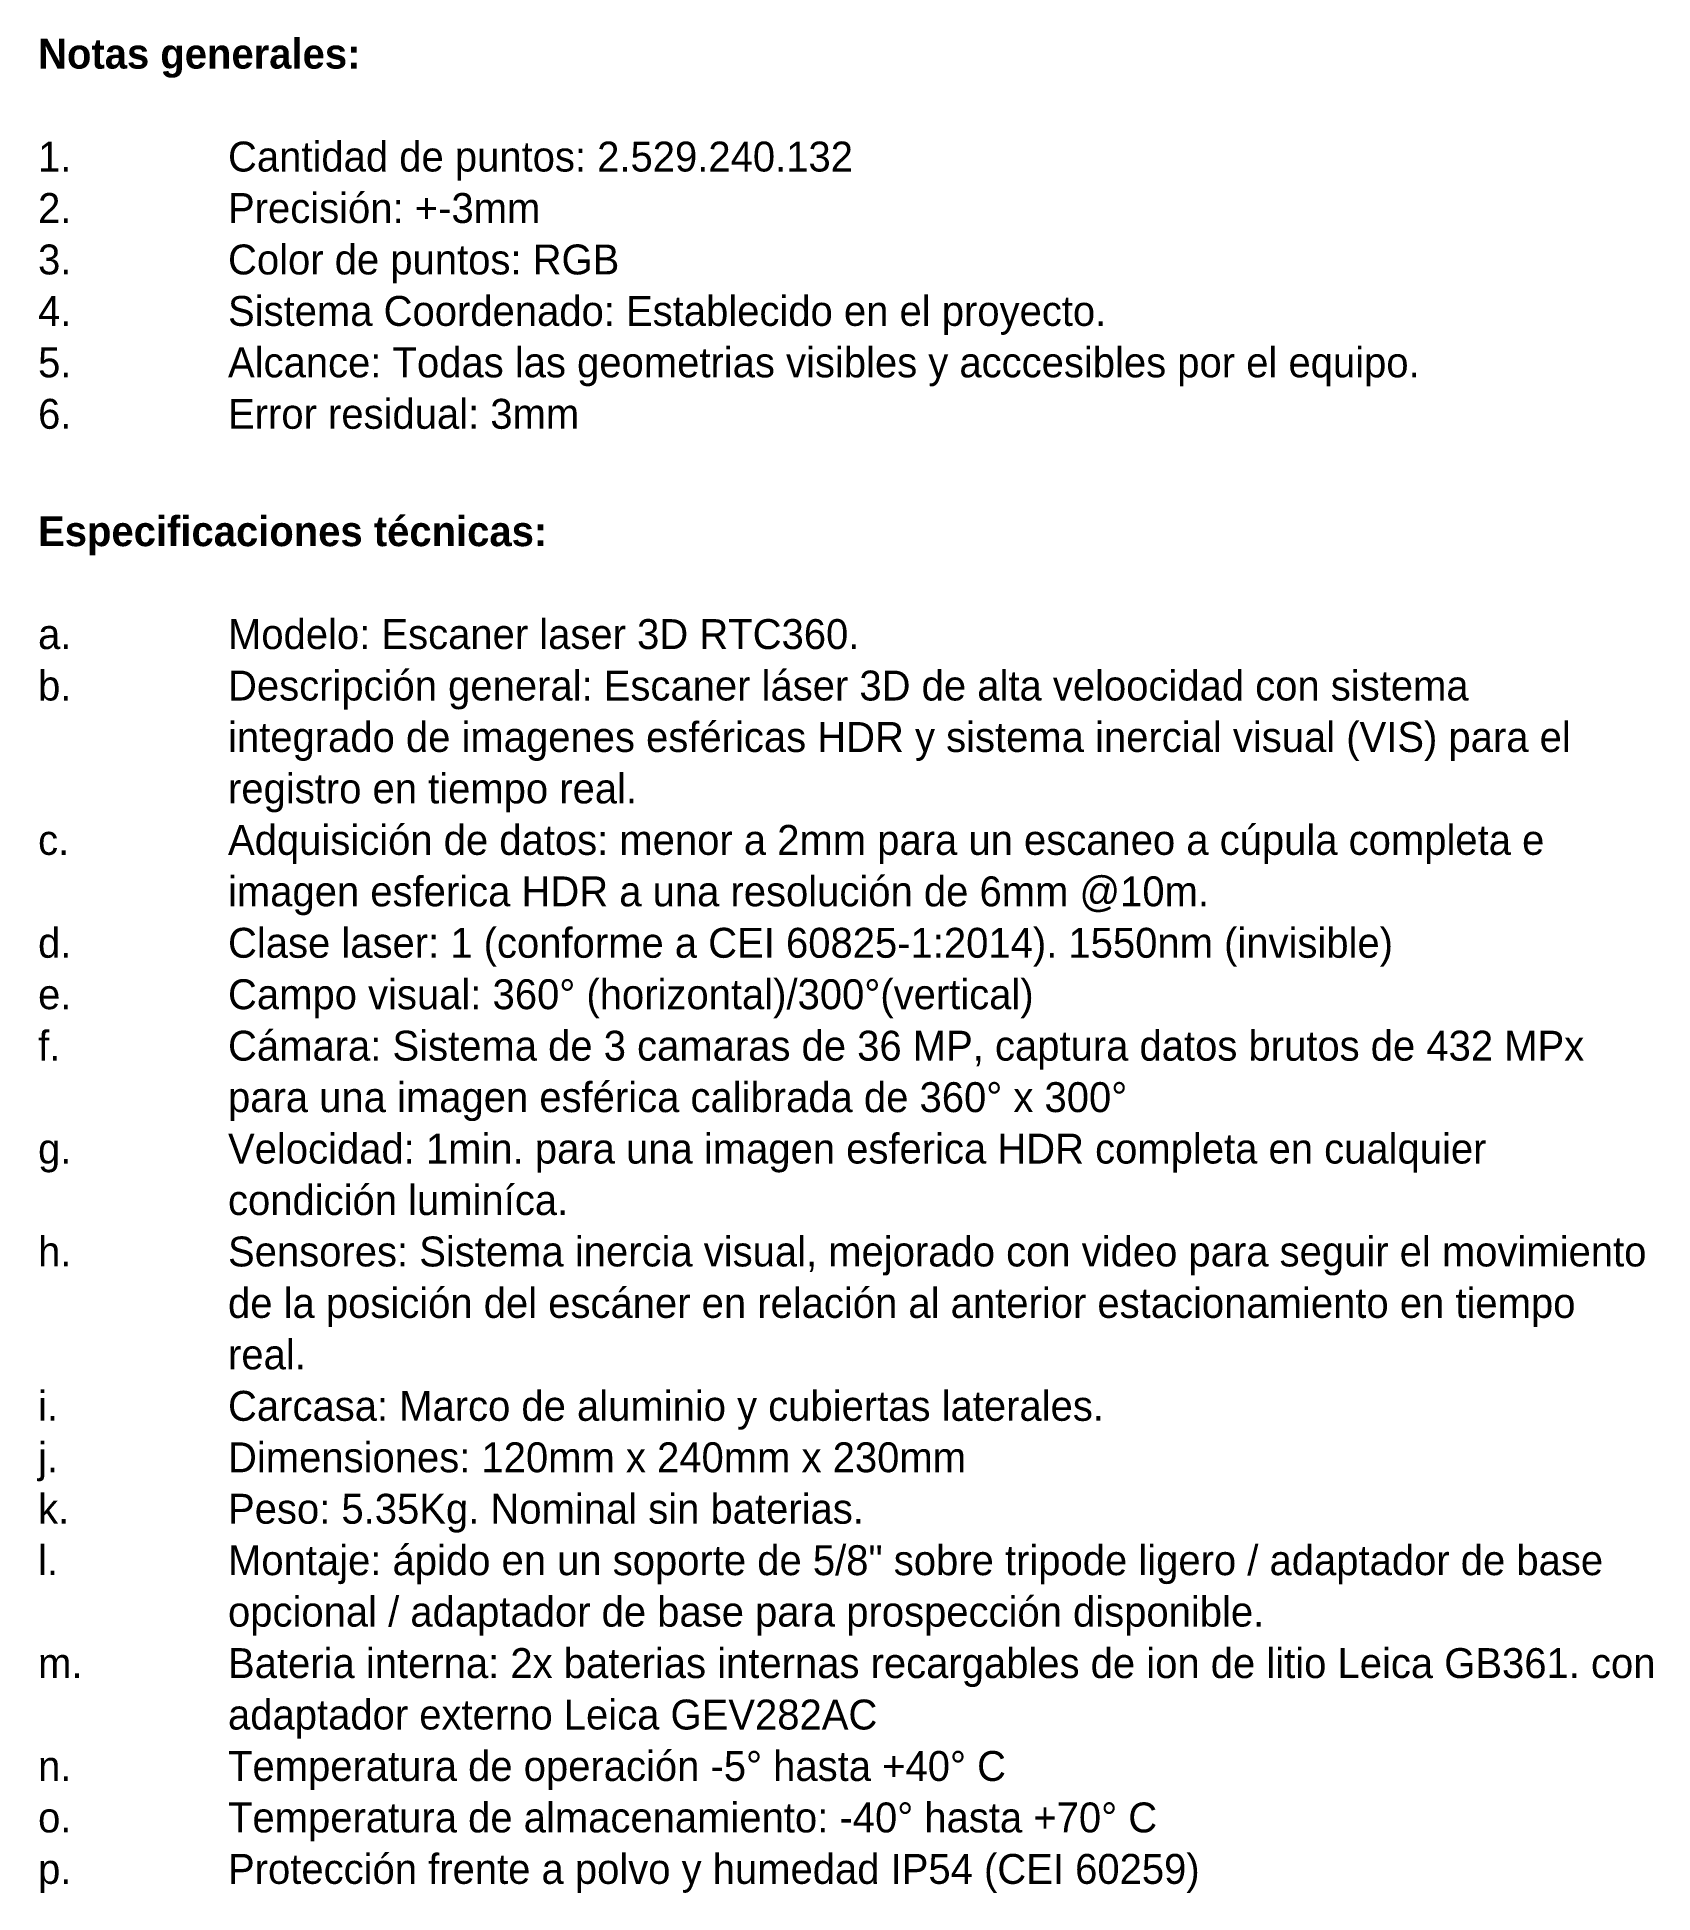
# Model space of a CAD drawing. Header units: centimetres. Extents: x -7221 to 15977, y -285 to 1507.
# Drawn here: x 15437 to 15977, y -285 to 335 of the extents above; entities that cross this region are included whole.
import ezdxf

# ---------------------------------------------------------------- set-up
doc = ezdxf.new("R2010")
doc.units = ezdxf.units.CM
doc.layers.add('G-ANNO-TEXT', color=7, linetype='Continuous', lineweight=9)
doc.styles.add('Century Gothic_4', font='GOTHIC.TTF', dxfattribs={"height": 10})
doc.styles.add('Century Gothic_B', font='GOTHICB.TTF', dxfattribs={"height": 10})

msp = doc.modelspace()

# ---------------------------------------------------------------- texts
at = {"layer": 'G-ANNO-TEXT', "char_height": 10, "attachment_point": 1}
for s, insert, width, style in [('Notas generales:', (15437.12, 334.701), 141.49784, 'Century Gothic_B'), ('1.', (15437.12, 300.305), 76.96958, 'Century Gothic_4'), ('Cantidad de puntos: 2.529.240.132', (15500.62, 300.305), 287.40497, 'Century Gothic_4'), ('2.', (15437.12, 283.107), 76.96958, 'Century Gothic_4'), ('Precisión: +-3mm', (15500.62, 283.107), 141.097, 'Century Gothic_4'), ('3.', (15437.12, 265.909), 76.96958, 'Century Gothic_4'), ('Color de puntos: RGB', (15500.62, 265.909), 178.37547, 'Century Gothic_4'), ('4.', (15437.12, 248.711), 76.96958, 'Century Gothic_4'), ('Sistema Coordenado: Establecido en el proyecto.', (15500.62, 248.711), 416.47666, 'Century Gothic_4'), ('5.', (15437.12, 231.513), 76.96958, 'Century Gothic_4'), ('Alcance: Todas las geometrias visibles y acccesibles por el equipo.', (15500.62, 231.513), 557.9745, 'Century Gothic_4'), ('6.', (15437.12, 214.315), 76.96958, 'Century Gothic_4'), ('Error residual: 3mm', (15500.62, 214.315), 156.72991, 'Century Gothic_4'), ('Especificaciones técnicas:', (15437.12, 175.082), 222.86912, 'Century Gothic_B'), ('a.', (15437.12, 140.686), 76.96958, 'Century Gothic_4'), ('Modelo: Escaner laser 3D RTC360.', (15500.62, 140.686), 280.59062, 'Century Gothic_4'), ('Descripción general: Escaner láser 3D de alta veloocidad con sistema ', (15500.62, 123.488), 590.84369, 'Century Gothic_4'), ('b.', (15437.12, 123.488), 76.96958, 'Century Gothic_4'), ('integrado de imagenes esféricas HDR y sistema inercial visual (VIS) para el ', (15500.62, 106.29), 624.11372, 'Century Gothic_4'), ('registro en tiempo real.', (15500.62, 89.092), 192.405, 'Century Gothic_4'), ('c.', (15437.12, 71.894), 76.96958, 'Century Gothic_4'), ('Adquisición de datos: menor a 2mm para un escaneo a cúpula completa e ', (15500.62, 71.894), 640.14747, 'Century Gothic_4'), ('imagen esferica HDR a una resolución de 6mm @10m.', (15500.62, 54.696), 454.15597, 'Century Gothic_4'), ('d.', (15437.12, 37.498), 76.96958, 'Century Gothic_4'), ('Clase laser: 1 (conforme a CEI 60825-1:2014). 1550nm (invisible)', (15500.62, 37.498), 525.907, 'Century Gothic_4'), ('Campo visual: 360° (horizontal)/300°(vertical)', (15500.62, 20.3), 376.79312, 'Century Gothic_4'), ('e.', (15437.12, 20.3), 76.96958, 'Century Gothic_4'), ('f.', (15437.12, 3.102), 76.96958, 'Century Gothic_4'), ('Cámara: Sistema de 3 camaras de 36 MP, captura datos brutos de 432 MPx ', (15500.62, 3.102), 637.74241, 'Century Gothic_4'), ('para una imagen esférica calibrada de 360° x 300°', (15500.62, -14.095), 426.89859, 'Century Gothic_4'), ('Velocidad: 1min. para una imagen esferica HDR completa en cualquier ', (15500.62, -31.293), 606.47659, 'Century Gothic_4'), ('g.', (15437.12, -31.293), 76.96958, 'Century Gothic_4'), ('condición luminíca.', (15500.62, -48.491), 164.74678, 'Century Gothic_4'), ('h.', (15437.12, -65.689), 76.96958, 'Century Gothic_4'), ('Sensores: Sistema inercia visual, mejorado con video para seguir el movimiento ', (15500.62, -65.689), 667.40484, 'Century Gothic_4'), ('de la posición del escáner en relación al anterior estacionamiento en tiempo ', (15500.62, -82.887), 652.17278, 'Century Gothic_4'), ('real. ', (15500.62, -100.085), 40.88606, 'Century Gothic_4'), ('i.', (15437.12, -117.283), 76.96958, 'Century Gothic_4'), ('Carcasa: Marco de aluminio y cubiertas laterales.', (15500.62, -117.283), 416.47666, 'Century Gothic_4'), ('j.', (15437.12, -134.481), 76.96958, 'Century Gothic_4'), ('Dimensiones: 120mm x 240mm x 230mm ', (15500.62, -134.481), 339.9155, 'Century Gothic_4'), ('k.', (15437.12, -151.679), 76.96958, 'Century Gothic_4'), ('Peso: 5.35Kg. Nominal sin baterias.', (15500.62, -151.679), 284.59906, 'Century Gothic_4'), ('l.', (15437.12, -168.877), 76.96958, 'Century Gothic_4'), ('Montaje: ápido en un soporte de 5/8" sobre tripode ligero / adaptador de base ', (15500.62, -168.877), 667.40484, 'Century Gothic_4'), ('opcional / adaptador de base para prospección disponible.', (15500.62, -186.075), 507.06734, 'Century Gothic_4'), ('Bateria interna: 2x baterias internas recargables de ion de litio Leica GB361. con ', (15500.62, -203.273), 667.40484, 'Century Gothic_4'), ('m.', (15437.12, -203.273), 76.96958, 'Century Gothic_4'), ('adaptador externo Leica GEV282AC', (15500.62, -220.47), 305.44294, 'Century Gothic_4'), ('n.', (15437.12, -237.668), 76.96958, 'Century Gothic_4'), ('Temperatura de operación -5° hasta +40° C', (15500.62, -237.668), 365.16866, 'Century Gothic_4'), ('o.', (15437.12, -254.866), 76.96958, 'Century Gothic_4'), ('Temperatura de almacenamiento: -40° hasta +70° C', (15500.62, -254.866), 438.12222, 'Century Gothic_4'), ('Protección frente a polvo y humedad IP54 (CEI 60259)', (15500.62, -272.064), 452.95344, 'Century Gothic_4'), ('p.', (15437.12, -272.064), 76.96958, 'Century Gothic_4')]:
    msp.add_mtext(s, dxfattribs=dict(at, insert=insert, width=width, style=style))

doc.saveas('drawing.dxf')
